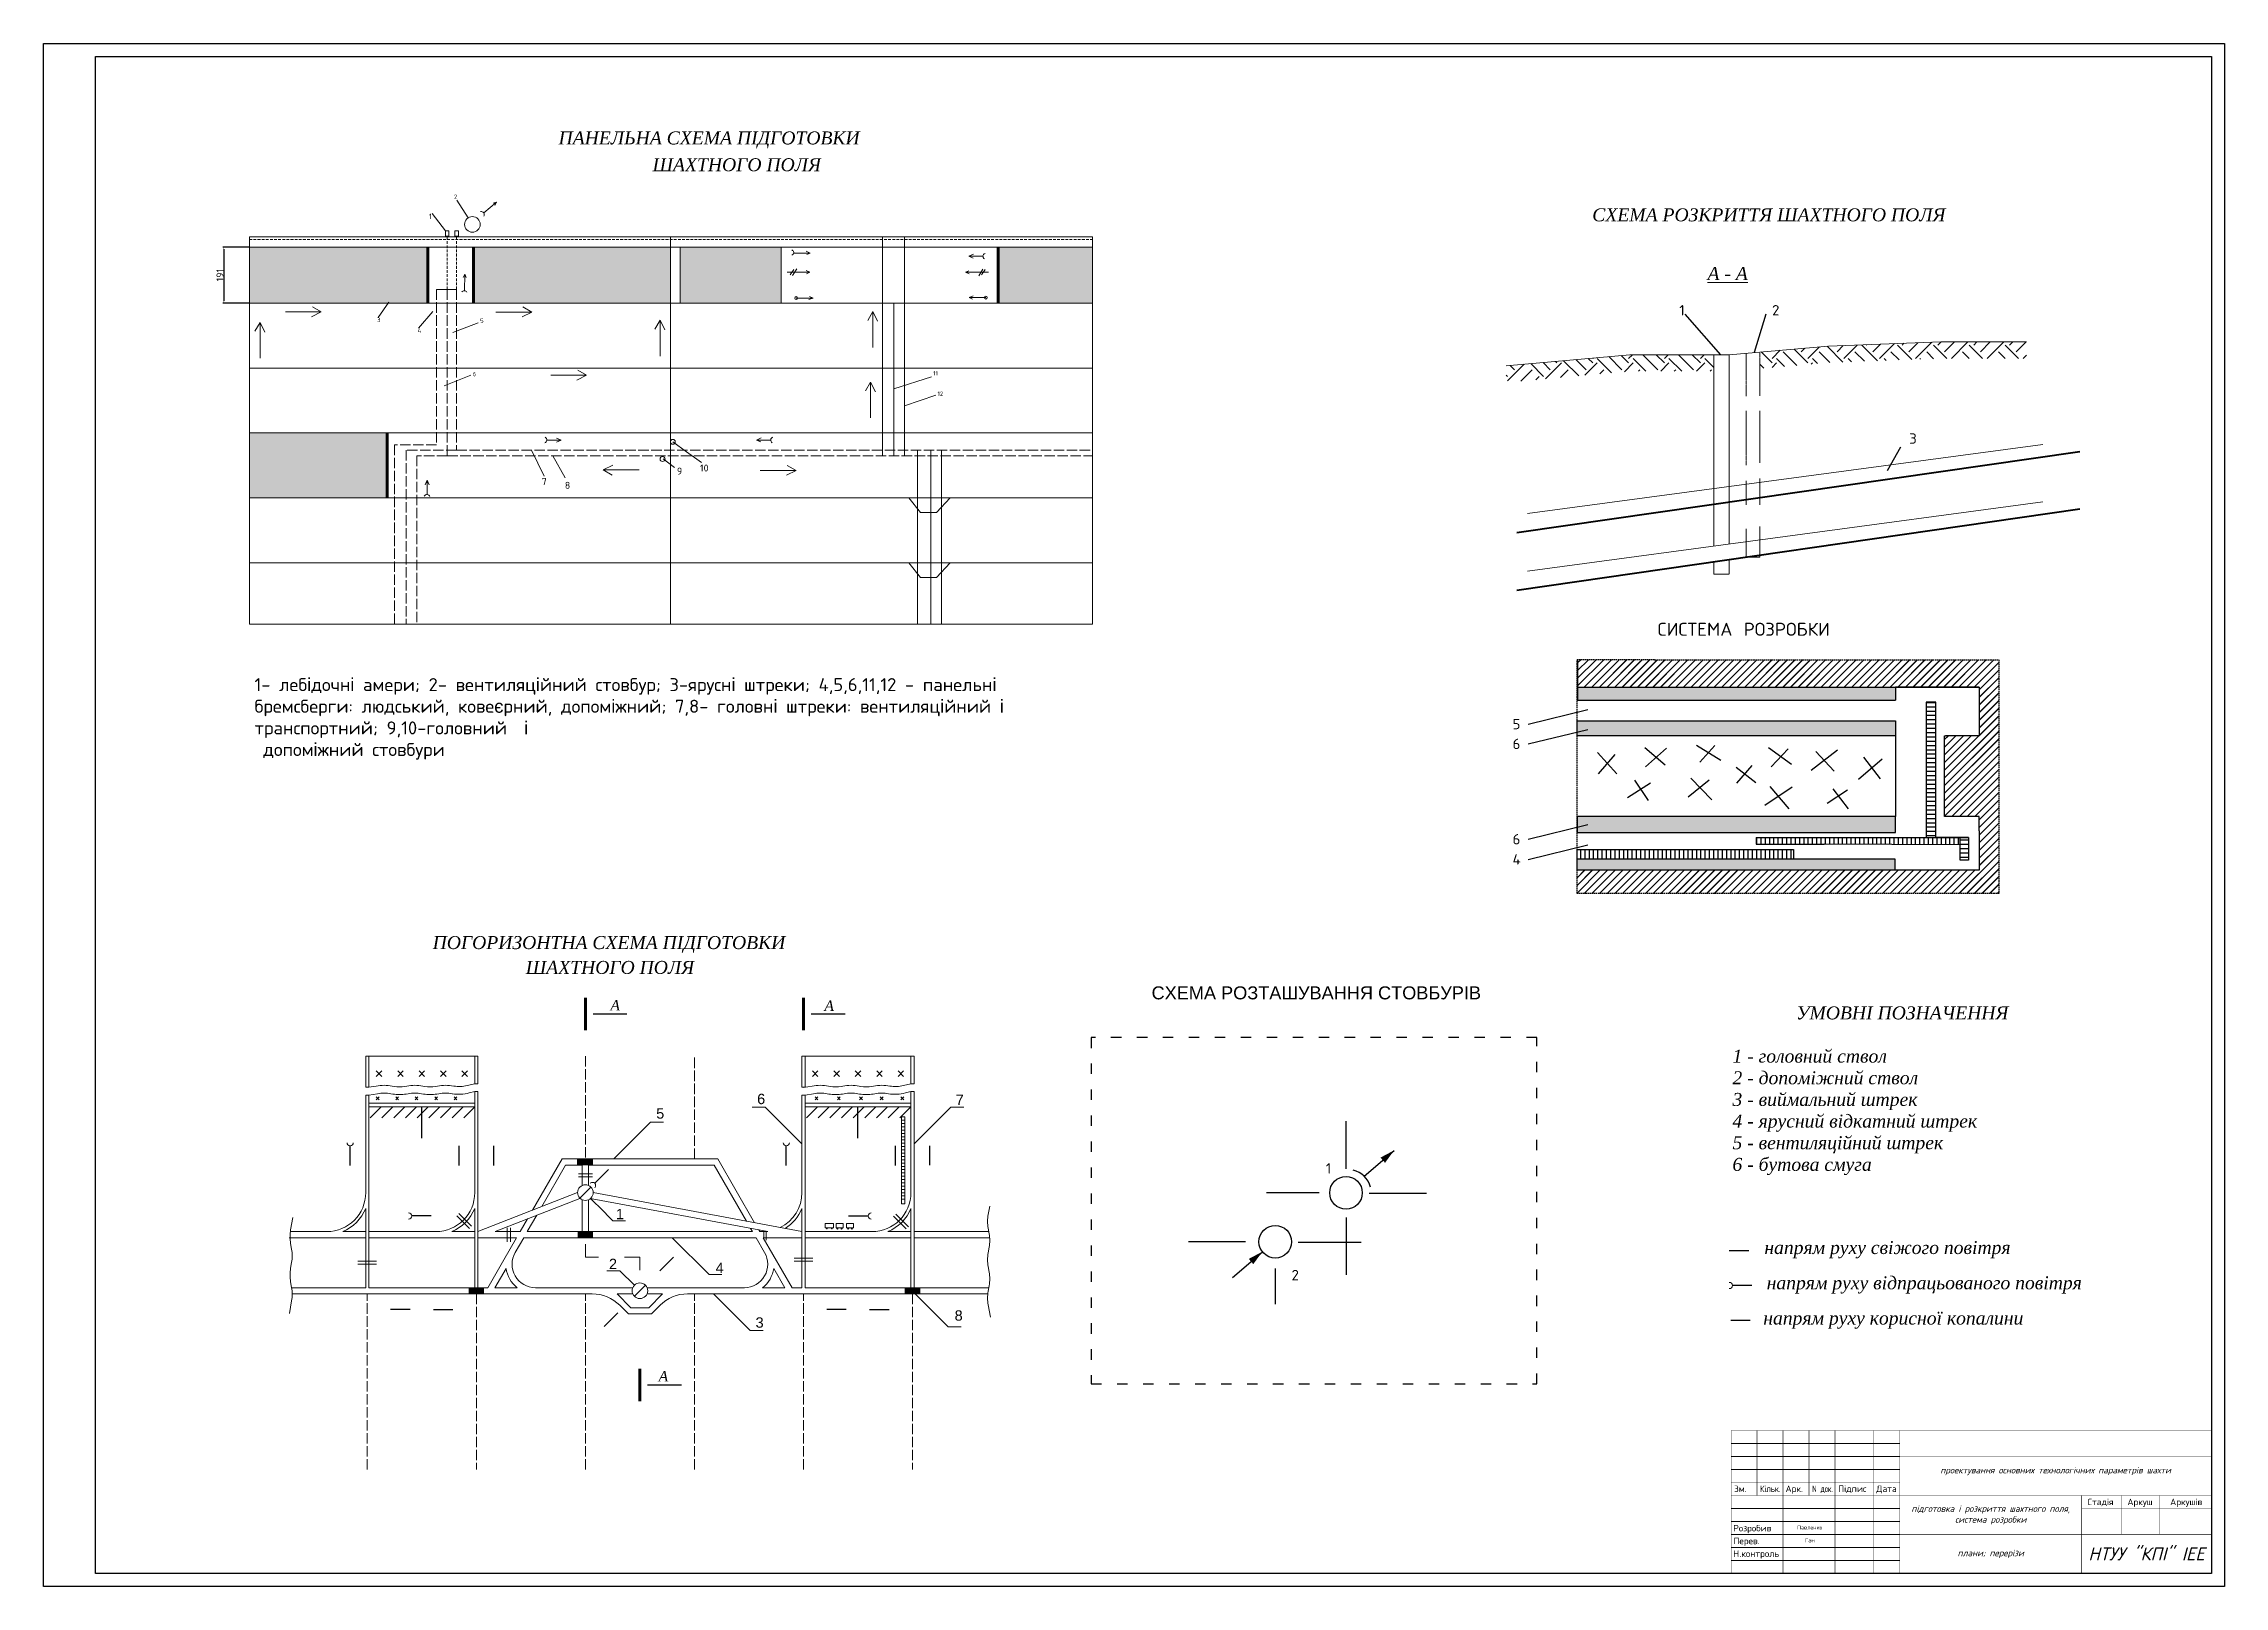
# Model space of a CAD drawing. Header units: millimetres. Extents: x 72 to 2592, y 75 to 1857.
import ezdxf
from ezdxf.enums import TextEntityAlignment as Align

# ---------------------------------------------------------------- set-up
doc = ezdxf.new("R2010")
doc.units = ezdxf.units.MM
for name, pattern in [('ACAD_ISO02W100', [15, 12, -3]), ('ACAD_ISO03W100', [30, 12, -18]), ('HIDDEN2', [4.7625, 3.175, -1.5875]), ('PHANTOM2', [1.25, 0.625, -0.125, 0.125, -0.125, 0.125, -0.125]), ('невидимая2', [4.7625, 3.175, -1.5875])]:
    doc.linetypes.add(name, pattern=pattern)
doc.layers.get('0').update_dxf_attribs({"lineweight": 9})
doc.layers.get('Defpoints').update_dxf_attribs({"lineweight": 9})
for name, color, linetype, lineweight in [('osnovni', 90, 'Continuous', 30), ('мал.штрих', 7, 'невидимая2', 25), ('Форматка', 7, 'Continuous', 20), ('Я', 210, 'Continuous', 9)]:
    doc.layers.add(name, color=color, linetype=linetype, lineweight=lineweight)
doc.styles.add('ISO Proportional', font='ARIALUNI.TTF')
doc.styles.get("Standard").update_dxf_attribs({"font": 'txt.shx'})
doc.dimstyles.new('DIN', dxfattribs={"dimtxt": 3, "dimasz": 5, "dimexe": 1.25, "dimexo": 0.625, "dimtad": 1, "dimtih": 1, "dimdec": 4, "dimdsep": 46, "dimlunit": 6, "dimtxsty": 'Standard', "dimcen": 2.5, "dimadec": 0, "dimazin": 0, "dimtfac": 1, "dimtdec": 4, "dimtmove": 0, "dimatfit": 3, "dimfxl": 1, "dimtvp": 1, "dimtolj": 1, "dimtzin": 0, "dimarcsym": 0})
doc.dimstyles.new('ISO-25', dxfattribs={"dimtxt": 2.5, "dimasz": 2.5, "dimexe": 1.25, "dimexo": 0.625, "dimtad": 1, "dimtxsty": 'Standard', "dimcen": 2.5, "dimadec": 0, "dimazin": 0, "dimtfac": 1, "dimtmove": 0, "dimatfit": 3, "dimfxl": 1, "dimarcsym": 0})

msp = doc.modelspace()

# ---------------------------------------------------------------- texts
at = {"color": 7}
for s, p in [('Зм.', (2025.093, 183.76)), ('Арк.', (2084.604, 183.76)), ('Пiдпис', (2145.311, 183.76)), ('Дата', (2189.57, 183.76)), ('Розробив', (2024.15, 138.265)), ('Перев.', (2024.364, 123.525)), ('Н.контроль', (2024.176, 108.767))]:
    msp.add_text(s, height=7.5, dxfattribs=at).set_placement(p)
for s, width, p, p2 in [('Кiльк.', 0.765562, (2054.998, 183.76), (2078.922, 183.76)), ('N док.', 0.637968, (2115.406, 183.76), (2139.33, 183.76))]:
    msp.add_text(s, height=7.5, dxfattribs=dict(at, width=width)).set_placement(p, p2, align=Align.FIT)
for s, p in [('Стадiя', (2448.562, 168.587)), ('Аркуш', (2494.145, 168.587)), ('Аркушiв', (2547.552, 168.587))]:
    msp.add_text(s, height=7.5, dxfattribs=at).set_placement(p, align=Align.CENTER)
at = {"attachment_point": 1, "style": 'ISO Proportional'}
for s, insert, char_height, width in [('\\pi58.095;{\\fTimes New Roman|b0|i1|c204|p18;ПАНЕЛЬНА СХЕМА ПІДГОТОВКИ  \\fTimes New Roman|b0|i0|c204|p18;                                                                             }', (608.619, 1755.345), 15, 458.30315), ('{\\fTimes New Roman|b0|i1|c204|p18;ШАХТНОГО ПОЛЯ}', (775.363, 1724.407), 15, 463.6008), ('{\\fTimes New Roman|b0|i1|c204|p18;СХЕМА РОЗКРИТТЯ ШАХТНОГО ПОЛЯ}', (1861.24, 1666.523), 15, 439.9635), ('{\\fTimes New Roman|b0|i1|c0|p18;\\LA - A }', (1994.394, 1598.712), 15, 116.8716), ('{\\fTimes New Roman|b0|i1|c204|p18;ПОГОРИЗОНТНА СХЕМА ПІДГОТОВКИ  \\fTimes New Roman|b0|i0|c204|p18;                                                                             }', (521.233, 825.906), 15, 463.2258), ('{\\fTimes New Roman|b0|i1|c204|p18;ШАХТНОГО ПОЛЯ}', (628.83, 797.23), 15, 463.6008), ('{\\fTimes New Roman|b0|i1|c0|p18;A}', (726.63, 751.964), 12, 17.4765), ('{\\fTimes New Roman|b0|i1|c0|p18;A}', (973.891, 751.525), 12, 17.4765), ('{\\fTimes New Roman|b0|i1|c204|p18;УМОВНІ ПОЗНАЧЕННЯ}', (2096.99, 744.693), 15, 290.6889), ('{\\fTimes New Roman|b0|i1|c0|p18;1 - \\fTimes New Roman|b0|i1|c204|p18;головний ствол\\P2 - допоміжний ствол\\P3 - виймальний штрек\\fTimes New Roman|b0|i1|c0|p18;\\P4\\fTimes New Roman|b0|i1|c204|p18; \\fTimes New Roman|b0|i1|c0|p18;-\\fTimes New Roman|b0|i1|c204|p18; ярусний відкатний штрек\\P5 - вентиляційний штрек\\P6 - бутова смуга}', (2023.263, 694.746), 15, 409.7448), ('6', (896.178, 643.786), 12, 13.4547), ('7', (1125.639, 642.723), 12, 8.88744), ('5', (779.562, 627.045), 12, 15.94411), ('1', (732.989, 510.826), 12, 9.9684), ('{\\fTimes New Roman|b0|i1|c204|p18;напрям руху свіжого повітря}', (2060.105, 473.652), 15, 290.3694), ('2', (724.973, 453.198), 12, 14.3598), ('4', (848.163, 448.583), 12, 13.8513), ('{\\fTimes New Roman|b0|i1|c204|p18;напрям руху відпрацьованого повітря}', (2062.78, 432.946), 15, 363.7854), ('3', (894.372, 385.558), 12, 12.1509), ('8', (1124.4, 393.648), 12, 12.7992), ('{\\fTimes New Roman|b0|i1|c204|p18;напрям руху корисної копалини}', (2058.84, 392.188), 15, 328.0665), ('{\\fTimes New Roman|b0|i1|c0|p18;A}', (782.309, 323.443), 12, 21.4083)]:
    msp.add_mtext(s, dxfattribs=dict(at, insert=insert, char_height=char_height, width=width))
at = {"attachment_point": 5}
for s, insert, char_height, width in [('{\\fISOCPEUR|b0|i1|c204|p34;проектування основних технолог\\fISOCPEUR|b0|i1|c0|p34;i\\fISOCPEUR|b0|i1|c204|p34;чних параметр\\fISOCPEUR|b0|i1|c0|p34;i\\fISOCPEUR|b0|i1|c204|p34;в шахти}', (2396.683, 207.973), 7.5, 360), ('{\\fISOCPEUR|b0|i1|c204|p34;підготовка і розкриття шахтного поля, система розробки}', (2321.683, 157.281), 7.5, 210), ('Павленко', (2112.541, 142.761), 4.5, 60), ('Ган', (2112.736, 127.975), 4.5, 60), ('{\\fISOCPEUR|b0|i1|c204|p34;плани; перер\\fISOCPEUR|b0|i1|c0|p34;i\\fISOCPEUR|b0|i1|c204|p34;зи}', (2321.683, 112.281), 7.5, 210), ('{\\fISOCPEUR|b0|i1|c204|p34;НТУУ "КП\\fISOCPEUR|b0|i1|c0|p34;I\\fISOCPEUR|b0|i1|c204|p34;"\\fISOCPEUR|b0|i1|c0|p34; IEE}', (2501.683, 112.281), 15, 150)]:
    msp.add_mtext(s, dxfattribs=dict(at, insert=insert, char_height=char_height, width=width))
at = {"layer": 'osnovni', "char_height": 12, "attachment_point": 1}
for s, insert in [('1', (1961.807, 1554.818)), ('2', (2068.974, 1554.818)), ('3', (2227.478, 1406.637)), ('5', (1769.088, 1076.81)), ('6', (1769.088, 1053.908)), ('6', (1769.088, 943.844)), ('4', (1769.088, 920.516)), ('1', (1553.318, 563.548)), ('2', (1513.712, 440.306))]:
    msp.add_mtext_dynamic_manual_height_columns(s, width=19.4757, gutter_width=12.5, heights=[0], dxfattribs=dict(at, insert=insert))
at = {"layer": 'osnovni', "lineweight": -2, "insert": (1936.655, 1187.831), "char_height": 15, "attachment_point": 1}
msp.add_mtext_dynamic_manual_height_columns('СИСТЕМА РОЗРОБКИ', width=439.7485, gutter_width=12.5, heights=[0], dxfattribs=at)
at = {"layer": 'osnovni', "linetype": 'ByBlock', "lineweight": -2, "insert": (1351.97, 767.844), "char_height": 15, "attachment_point": 1}
msp.add_mtext_dynamic_manual_height_columns('{\\fArial|b0|i0|c204|p34;СХЕМА РОЗТАШУВАННЯ СТОВБУРІВ}', width=464.21866, gutter_width=12.5, heights=[0], dxfattribs=at)
at = {"layer": 'Я', "attachment_point": 1}
for s, width, heights, insert, char_height in [('\\P  {\\H2x;2}', 14.40758, [0], (541.255, 1686.678), 2.5), ('\\P 1', 14.64377, [0], (511.377, 1670.272), 6), (' 3', 11.08534, [0], (452.414, 1540.197), 5), (' 4', 8.60884, [0], (499.35, 1527.586), 5), ('{\\H2x;6}', 8.83265, [0], (567.609, 1477.616), 2.5), ('11', 16.66111, [0], (1099.554, 1478.407), 5), ('12', 15.08538, [0], (1104.563, 1454.902), 5), ('9', 13.8686, [0], (803.533, 1366.976), 8), ('10', 18.17908, [0], (830.145, 1370.535), 8), (' {\\H1.6x;7}', 22.70885, [0], (642.647, 1354.909), 5), ('8', 31.78403, [0], (673.979, 1350.622), 8), ('{\\Fromand|c204;\\P1- леб\\fArial|b0|i0|c204|p34;і\\Fromand|c204;дочн\\fArial|b0|i0|c204|p34;і\\Fromand|c204; амери; 2- вентиляц\\fArial|b0|i0|c204|p34;і\\Fromand|c204;йний стовбур; 3-ярусн\\fArial|b0|i0|c204|p34;і\\Fromand|c204; штреки; 4,5,6,11,12 - панельн\\fArial|b0|i0|c204|p34;і\\Fromand|c204; бремсберги: людський, кове\\fArial|b0|i0|c204|p34;є\\Fromand|c204;рний, допом\\fArial|b0|i0|c204|p34;і\\Fromand|c204;жний; 7,8- головн\\fArial|b0|i0|c204|p34;і\\Fromand|c204; штреки: вентиляц\\fArial|b0|i0|c204|p34;і\\Fromand|c204;йний \\fArial|b0|i0|c204|p34;і\\Fromand|c204; транспортний; 9,10-головний  \\fArial|b0|i0|c204|p34;і\\Fromand|c204;\\P допом\\fArial|b0|i0|c204|p34;і\\Fromand|c204;жний стовбури}', 963.7369, [239.5], (315.442, 1148.896), 15)]:
    msp.add_mtext_dynamic_manual_height_columns(s, width=width, gutter_width=12.5, heights=heights, dxfattribs=dict(at, insert=insert, char_height=char_height))
at = {"layer": 'Я', "insert": (573.438, 1538.627), "char_height": 2.5, "attachment_point": 1, "rotation": 7.527457}
msp.add_mtext_dynamic_manual_height_columns(' {\\H2x;5}', width=14.83846, gutter_width=12.5, heights=[0], dxfattribs=at)

# ---------------------------------------------------------------- blocks, each defined once
blk = doc.blocks.new('*D17')
at = {"layer": 'Defpoints', "color": 0, "lineweight": -2, "transparency": 16777216}
for p in [(309.5, 1621.7), (280, 1557.1), (309.5, 1557.1)]:
    blk.add_point(p, dxfattribs=at)
at = {"layer": 'Я', "color": 0, "lineweight": -2, "transparency": 16777216}
for p, q in [((308.9, 1621.7), (278.8, 1621.7)), ((280, 1619.2), (280, 1559.6)), ((308.9, 1557.1), (278.8, 1557.1))]:
    blk.add_line(p, q, dxfattribs=at)
for points in [[(279.6, 1619.2), (280.4, 1619.2), (280, 1621.7)], [(279.6, 1559.6), (280.4, 1559.6), (280, 1557.1)]]:
    blk.add_solid(points, dxfattribs=at)
at = {"layer": 'Я', "color": 0, "transparency": 16777216, "insert": (275.4, 1589.4), "char_height": 2.5, "attachment_point": 5, "rotation": 90}
blk.add_mtext('{\\H3.2x;191}', dxfattribs=at)

# ---------------------------------------------------------------- dimensions: what is measured, and where the dimension line sits
at = {"layer": 'Я'}
dim = msp.add_linear_dim(base=(280.014, 1557.068), p1=(309.479, 1621.662), p2=(309.479, 1557.068), angle=90, text='{\\H3.2x;191}', dimstyle='ISO-25', dxfattribs=at)
dim.commit()
dim.dimension.update_dxf_attribs({"geometry": '*D17', "text_midpoint": (275.389, 1589.365)})

# ---------------------------------------------------------------- hatches: boundary and pattern name
h = msp.add_hatch()
h.set_pattern_fill('EARTH', color=256, scale=117.1875, angle=45)
h.set_pattern_definition([(45, (-1162.727, 125.8), (3e-15, 41.43204), [29.29688, -29.29688]), (45, (-1170.495, 133.57), (3e-15, 41.43204), [29.29688, -29.29688]), (45, (-1178.264, 141.338), (3e-15, 41.43204), [29.29688, -29.29688]), (135, (-1178.264, 146.517), (-41.43204, 7e-15), [29.29688, -29.29688]), (135, (-1170.495, 154.285), (-41.43204, 7e-15), [29.29688, -29.29688]), (135, (-1162.727, 162.054), (-41.43204, 7e-15), [29.29688, -29.29688])])
h.paths.add_polyline_path([(2001.556, 1497.451), (1904.754, 1497.451), (1761.804, 1484.577), (1761.804, 1465.523), (1904.754, 1478.397), (2001.556, 1478.397)])
h.paths.add_polyline_path([(2362.983, 1512.248), (2264.447, 1512.248), (2134.078, 1507.395), (2054.678, 1500.499), (2054.678, 1481.445), (2134.078, 1488.342), (2264.447, 1493.194), (2362.983, 1493.194)])
at = {"layer": 'мал.штрих', "linetype": 'ByBlock', "ltscale": 0.5}
h = msp.add_hatch(dxfattribs=at)
h.set_pattern_fill('JIS_LC_20', color=250, scale=0.3125)
h.set_pattern_definition([(45, (2830.216, 748.533), (-4.419417, 4.419417), []), (45, (2830.341, 748.533), (-4.419417, 4.419417), [])])
h.paths.add_polyline_path([(2331.028, 1145.114), (1933.056, 1145.114), (1844.316, 1145.114), (1844.316, 1113.593), (2308.351, 1113.593), (2308.351, 1057.108), (2269.543, 1057.108), (2268.435, 1057.108), (2268.435, 964.074), (2308.351, 964.074), (2308.351, 947.461), (2308.351, 902.052), (1843.612, 902.052), (1843.612, 875.08), (2331.028, 875.08)])
h = msp.add_hatch(dxfattribs=at)
h.set_pattern_fill('GRAVEL', color=250, scale=0.3125)
h.set_pattern_definition([(228.01279, (2835.9308, 756.4705), (-63.5, -71.4375), [1.06788, -105.72026]), (184.96974, (2835.21645, 755.67674), (95.24999996, 7.93750045), [1.832515, -181.418903]), (132.510447, (2833.39082, 755.518), (79.37500003, -87.31249997), [1.29213, -127.92101]), (267.27369, (2830.2952, 753.5336), (7.93750002, 158.75), [1.668764, -165.207617]), (292.833654, (2830.21582, 751.86674), (-39.6875, 95.25), [1.636355, -161.9994]), (357.27369, (2830.85082, 750.3586), (-158.75, 7.93750002), [1.668764, -165.207617]), (37.69424, (2832.5177, 750.27924), (-103.187499995, -79.375000006), [2.206855, -218.478485]), (72.25533, (2834.26395, 751.62862), (55.562500015, 174.624999995), [2.0835, -206.266427]), (121.429566, (2834.89895, 753.613), (-63.50000001, 103.1875), [1.674416, -165.76733]), (175.23636, (2834.0258, 755.04174), (87.3125, -7.9375), [1.911604, -93.668553]), (222.397438, (2832.12082, 755.2005), (-95.25, -87.312500003), [2.47212, -244.739914]), (138.814075, (2838.1533, 753.45424), (-55.5625, 47.625), [0.843764, -83.53302]), (171.469234, (2837.51832, 754.00987), (103.1875, -15.87499998), [1.605256, -158.920747]), (225, (2835.931, 754.248), (-1e-15, -7.9375), [1.12253, -10.10279]), (203.19859, (2835.3752, 755.2005), (39.6875, 15.875), [0.604504, -59.845695]), (291.80141, (2834.8196, 754.9624), (-7.9375, 23.8125), [0.85489, -41.889853]), (30.96376, (2835.1371, 754.1686), (23.8125, 15.875), [1.3885, -44.89468]), (161.56505, (2836.3277, 754.883), (15.875, -7.9375), [1.00402, -24.096557]), (16.38954, (2830.21582, 754.96237), (79.375, 23.8125), [1.406525, -139.246333]), (70.346176, (2831.5652, 755.35924), (-31.75, -87.3125), [1.179997, -116.819424]), (293.19859, (2836.3277, 756.4705), (-15.875, 39.6875), [1.209, -59.2412]), (343.61046, (2836.80395, 755.35924), (-79.375, 23.8125), [1.406525, -139.246333]), (339.44395, (2830.2158, 750.0411), (-39.6875, 15.875), [1.35636, -66.46167]), (294.77514, (2831.4858, 749.56487), (-39.68750005, 87.31249998), [1.136475, -112.51123]), (66.80141, (2836.4071, 748.533), (15.875, 39.6875), [1.209, -59.2412]), (17.354025, (2836.88332, 749.64424), (-103.1875, -31.75), [1.33057, -131.726175]), (69.44395, (2832.5177, 748.533), (-15.875, -39.6875), [0.67818, -67.13985]), (101.30993, (2835.9308, 748.533), (-7.9375, 31.75), [0.404733, -40.068734]), (165.96376, (2835.8514, 748.9299), (23.8125, -7.9375), [1.636355, -31.090796]), (186.009006, (2834.26395, 749.32674), (79.375, 7.9375), [1.51646, -150.129265]), (303.69007, (2835.137, 753.4542), (-7.9375, 15.875), [1.14476, -27.4743]), (353.157227, (2835.77207, 752.50174), (134.9375, -15.87499999), [1.998615, -197.86253]), (60.9454, (2837.75645, 752.2636), (-31.75, -55.5625), [0.817213, -80.90435]), (90, (2838.153, 752.978), (-7.9375, 7.9375), [0.47625, -7.46125]), (120.25644, (2834.1052, 749.56487), (31.75, -55.5625), [1.10271, -109.168565]), (48.01279, (2833.5496, 750.51737), (63.5, 71.4375), [2.13576, -104.65238]), (0, (2834.978, 752.105), (7.9375, 7.9375), [2.06375, -5.87375]), (325.304846, (2837.0421, 752.10487), (79.37500003, -55.56249996), [1.25503, -124.247865]), (254.0546, (2838.074, 751.3905), (-7.9375, -31.75), [1.155716, -56.630156]), (207.645975, (2837.75645, 750.27924), (-150.81250001, -79.37499999), [1.881703, -186.28895]), (175.42608, (2836.08957, 749.40612), (-103.1875, 7.9375), [1.990717, -197.08077])])
h.paths.add_polyline_path([(2211.556, 1113.593), (1844.316, 1113.593), (1844.316, 1098.553), (2211.556, 1098.553)])
h.paths.add_polyline_path([(2211.556, 1074.569), (1843.612, 1074.569), (1843.612, 1057.108), (2211.556, 1057.108)])
h.paths.add_polyline_path([(2211.556, 964.074), (1843.612, 964.074), (1843.612, 945.512), (2211.586, 945.512)])
h.paths.add_polyline_path([(2210.863, 914.982), (1843.612, 914.982), (1843.612, 902.052), (2210.863, 902.052)])
h = msp.add_hatch(dxfattribs=at)
h.set_pattern_fill('LINE', color=250, scale=1.5625)
h.set_pattern_definition([(0, (2830.216, 748.533), (0, 4.960938), [])])
h.paths.add_polyline_path([(2258.27, 1096.133), (2246.943, 1096.133), (2246.943, 939.812), (2258.27, 939.812)])
h.paths.add_polyline_path([(2295.974, 939.812), (2286.276, 939.812), (2286.276, 931.489), (2286.276, 913.605), (2295.974, 913.605)])
h = msp.add_hatch(dxfattribs=at)
h.set_pattern_fill('LINE', color=250, scale=1.5625, angle=90)
h.set_pattern_definition([(90, (2830.216, 748.533), (-4.960938, 3e-16), [])])
h.paths.add_polyline_path([(2093.676, 925.903), (1843.612, 925.903), (1843.612, 914.982), (2093.676, 914.982)])
h.paths.add_polyline_path([(2286.276, 939.812), (2258.27, 939.812), (2129.476, 939.812), (2050.589, 939.812), (2050.589, 931.966), (2129.362, 931.966), (2285.53, 931.489), (2286.276, 931.489)])
at = {"layer": 'Я'}
h = msp.add_hatch(dxfattribs=at)
h.set_pattern_fill('GRAVEL', color=256)
h.set_pattern_definition([(228.01279, (-37.3542, 155.0776), (-203.2, -228.6), [3.41721, -338.30484]), (184.96974, (-39.6402, 152.5376), (304.7999999, 25.40000145), [5.86405, -580.5405]), (132.51045, (-45.4822, 152.0296), (254.0000001, -279.3999999), [4.13482, -409.34723]), (267.27369, (-55.3882, 145.6796), (25.40000005, 508), [5.34005, -528.66437]), (292.833654, (-55.6422, 140.3456), (-127, 304.8), [5.23634, -518.39808]), (357.27369, (-53.6102, 135.5196), (-508, 25.40000005), [5.34005, -528.66437]), (37.69424, (-48.27615, 135.2656), (-330.2, -254), [7.06194, -699.13115]), (72.25533, (-42.68815, 139.5836), (177.80000005, 558.8), [6.6672, -660.05257]), (121.429566, (-40.6562, 145.9336), (-203.2, 330.2), [5.35813, -530.45546]), (175.23636, (-43.4502, 150.5056), (279.4, -25.4), [6.11713, -299.73937]), (222.39744, (-49.54615, 151.0136), (-304.8, -279.4), [7.91078, -783.16773]), (138.81407, (-30.2422, 145.4256), (-177.8, 152.4), [2.70005, -267.30566]), (171.469234, (-32.2742, 147.2036), (330.2, -50.79999994), [5.13682, -508.5464]), (225, (-37.354, 147.966), (-4e-15, -25.4), [3.5921, -32.32893]), (203.1986, (-39.132, 151.0136), (127, 50.8), [1.9344, -191.50622]), (291.8014, (-40.91, 150.2516), (-25.4, 76.2), [2.73566, -134.04753]), (30.96376, (-39.894, 147.7116), (76.2, 50.8), [4.4432, -143.66298]), (161.56505, (-36.084, 149.9976), (50.8, -25.4), [3.21287, -77.10898]), (16.38954, (-55.6422, 150.2516), (254, 76.2), [4.50088, -445.58827]), (70.34618, (-51.3242, 151.5216), (-101.6, -279.4), [3.776, -373.82216]), (293.1986, (-36.084, 155.0776), (-50.8, 127), [3.8688, -189.57184]), (343.61046, (-34.5602, 151.5216), (-254, 76.2), [4.50088, -445.58827]), (339.44395, (-55.6422, 134.5036), (-127, 50.8), [4.34035, -212.67734]), (294.77514, (-51.5782, 132.9796), (-127.0000002, 279.4), [3.63672, -360.03593]), (66.8014, (-35.83, 129.6776), (50.8, 127), [3.8688, -189.57184]), (17.354025, (-34.3062, 133.2336), (-330.2, -101.6), [4.25783, -421.52376]), (69.44395, (-48.2762, 129.6776), (-50.8, -127), [2.17018, -214.84752]), (101.30993, (-37.354, 129.6776), (-25.4, 101.6), [1.29515, -128.21995]), (165.96376, (-37.608, 130.9476), (76.2, -25.4), [5.23634, -99.49055]), (186.009006, (-42.6882, 132.2176), (254, 25.4), [4.85267, -480.41365]), (303.69007, (-39.894, 145.4256), (-25.4, 50.8), [3.66324, -87.91776]), (353.157227, (-37.8622, 142.3776), (431.8, -50.8), [6.39557, -633.1601]), (60.9454, (-31.5122, 141.6156), (-101.6, -177.8), [2.61508, -258.89392]), (90, (-30.242, 143.902), (-25.4, 25.4), [1.524, -23.876]), (120.25644, (-43.1962, 132.9796), (101.6, -177.8), [3.52867, -349.3394]), (48.01279, (-44.9742, 136.0276), (203.2, 228.6), [6.83443, -334.88762]), (0, (-40.402, 141.108), (25.4, 25.4), [6.604, -18.796]), (325.30485, (-33.7982, 141.1076), (254.0000001, -177.7999999), [4.0161, -397.59317]), (254.0546, (-30.496, 138.8216), (-25.4, -101.6), [3.6983, -181.2165]), (207.645975, (-31.5122, 135.2656), (-482.6, -253.99999997), [6.02145, -596.12464]), (175.42608, (-36.8462, 132.4716), (-330.2, 25.4), [6.3703, -630.65846])])
h.paths.add_polyline_path([(309.479, 1621.662), (309.479, 1557.068), (515.515, 1557.068), (515.515, 1621.662)])
h.paths.add_polyline_path([(309.479, 1407.068), (309.479, 1332.068), (468.559, 1332.068), (468.559, 1407.068)])
h.paths.add_polyline_path([(568.622, 1621.662), (568.622, 1557.068), (796.238, 1557.068), (796.238, 1621.662)])
h.paths.add_polyline_path([(807.371, 1621.662), (807.371, 1557.068), (923.834, 1557.068), (923.834, 1621.662)])
h.paths.add_polyline_path([(1283.627, 1557.068), (1283.627, 1621.662), (1174.743, 1621.662), (1174.743, 1557.068)])

# ---------------------------------------------------------------- linework, layer by layer
for p, q in [((2134.078, 1507.395), (2264.447, 1512.248)), ((2264.447, 1512.248), (2362.983, 1512.248)), ((1904.754, 1497.451), (1761.804, 1484.577)), ((2019.582, 1497.451), (1904.754, 1497.451)), ((2001.556, 1363.313), (2001.556, 1497.451)), ((2019.582, 1497.451), (2134.078, 1507.395)), ((2019.582, 1363.313), (2019.582, 1497.451)), ((2382.081, 1393.904), (1786.259, 1313.994)), ((2001.556, 1345.033), (2001.556, 1363.313)), ((2019.582, 1363.313), (2019.582, 1348.292)), ((2001.556, 1276.498), (2001.556, 1345.033)), ((2019.582, 1348.292), (2019.582, 1307.944)), ((2039.05, 1351.812), (2039.05, 1323.889)), ((2054.678, 1354.638), (2054.678, 1323.889)), ((2382.081, 1327.533), (1786.259, 1247.623)), ((2019.582, 1307.944), (2019.582, 1278.916)), ((2039.05, 1296.365), (2039.05, 1263.744)), ((2054.678, 1263.744), (2054.678, 1299.171)), ((2019.582, 1260.921), (2019.582, 1244.408)), ((2039.05, 1263.744), (2054.678, 1263.744)), ((2001.556, 1243.973), (2001.556, 1258.323)), ((2001.556, 1243.973), (2019.582, 1243.973)), ((447.516, 687.242), (443.916, 687.242)), ((443.916, 687.242), (443.916, 651.242)), ((443.916, 687.242), (573.517, 687.242)), ((447.516, 651.242), (447.516, 687.242)), ((447.516, 651.242), (447.516, 687.242)), ((569.916, 687.242), (569.916, 655.094)), ((573.517, 655.094), (573.517, 687.242)), ((951.516, 687.242), (947.916, 687.242)), ((947.916, 687.242), (947.916, 651.242)), ((947.916, 687.242), (1077.516, 687.242)), ((951.516, 651.242), (951.516, 687.242)), ((951.516, 651.242), (951.516, 687.242)), ((1073.916, 687.242), (1073.916, 655.094)), ((1077.516, 655.094), (1077.516, 687.242)), ((456.083, 670.263), (462.447, 663.899)), ((456.083, 663.899), (462.447, 670.263)), ((480.833, 663.899), (487.197, 670.263)), ((480.833, 670.263), (487.197, 663.899)), ((505.583, 663.899), (511.947, 670.263)), ((505.583, 670.263), (511.947, 663.899)), ((530.333, 663.899), (536.697, 670.263)), ((530.333, 670.263), (536.697, 663.899)), ((555.083, 663.899), (561.447, 670.263)), ((555.083, 670.263), (561.447, 663.899)), ((960.083, 663.899), (966.447, 670.263)), ((960.083, 670.263), (966.447, 663.899)), ((984.833, 663.899), (991.197, 670.263)), ((984.833, 670.263), (991.197, 663.899)), ((1009.583, 663.899), (1015.947, 670.263)), ((1009.583, 670.263), (1015.947, 663.899)), ((1034.333, 663.899), (1040.697, 670.263)), ((1034.333, 670.263), (1040.697, 663.899)), ((1059.083, 663.899), (1065.447, 670.263)), ((1059.083, 670.263), (1065.447, 663.899)), ((447.516, 651.242), (443.916, 651.242)), ((443.916, 642.103), (443.916, 529.603)), ((447.516, 642.103), (443.916, 642.103)), ((447.516, 651.242), (455.866, 652.714)), ((447.516, 642.103), (457.429, 643.851)), ((447.516, 633.103), (447.516, 642.103)), ((447.516, 419.803), (447.516, 642.103)), ((447.516, 633.103), (569.916, 633.103)), ((447.516, 628.603), (447.516, 633.103)), ((456.083, 636.899), (459.265, 640.081)), ((456.083, 640.081), (459.265, 636.899)), ((473.057, 643.851), (475.155, 643.481)), ((474.62, 652.714), (476.718, 652.344)), ((478.583, 640.081), (481.765, 636.899)), ((478.583, 636.899), (481.765, 640.081)), ((489.221, 652.344), (491.319, 652.714)), ((490.784, 643.481), (492.882, 643.851)), ((501.083, 640.081), (504.265, 636.899)), ((501.083, 636.899), (504.265, 640.081)), ((508.51, 643.851), (510.608, 643.481)), ((510.073, 652.714), (512.171, 652.344)), ((523.583, 640.081), (526.765, 636.899)), ((523.583, 636.899), (526.765, 640.081)), ((524.674, 652.344), (526.772, 652.714)), ((526.237, 643.481), (528.335, 643.851)), ((543.963, 643.851), (544.051, 643.835)), ((546.083, 640.081), (549.265, 636.899)), ((546.083, 636.899), (549.265, 640.081)), ((561.183, 653.378), (569.916, 655.094)), ((561.183, 653.378), (569.916, 655.094)), ((563.512, 644.685), (569.916, 646.401)), ((569.916, 655.094), (573.517, 655.094)), ((569.916, 646.401), (573.517, 646.401)), ((569.916, 646.401), (569.916, 529.603)), ((573.517, 419.803), (573.517, 646.401)), ((951.516, 651.242), (947.916, 651.242)), ((947.916, 642.103), (947.916, 529.603)), ((951.516, 642.103), (947.916, 642.103)), ((949.954, 650.966), (959.866, 652.714)), ((951.516, 642.103), (961.429, 643.851)), ((951.516, 633.103), (951.516, 642.103)), ((951.516, 419.803), (951.516, 642.103)), ((951.516, 633.103), (1073.916, 633.103)), ((951.516, 628.603), (951.516, 633.103)), ((963.265, 640.081), (966.447, 636.899)), ((963.265, 636.899), (966.447, 640.081)), ((977.057, 643.851), (979.155, 643.481)), ((978.62, 652.714), (980.718, 652.344)), ((988.947, 640.081), (992.129, 636.899)), ((988.947, 636.899), (992.129, 640.081)), ((993.221, 652.344), (995.319, 652.714)), ((994.784, 643.481), (996.882, 643.851)), ((1012.51, 643.851), (1014.608, 643.481)), ((1014.073, 652.714), (1016.171, 652.344)), ((1014.629, 640.081), (1017.811, 636.899)), ((1014.629, 636.899), (1017.811, 640.081)), ((1028.674, 652.344), (1030.772, 652.714)), ((1030.237, 643.481), (1032.335, 643.851)), ((1038.511, 640.081), (1041.693, 636.899)), ((1038.511, 636.899), (1041.693, 640.081)), ((1062.393, 640.081), (1065.574, 636.899)), ((1062.393, 636.899), (1065.574, 640.081)), ((1065.183, 653.378), (1073.916, 655.094)), ((1067.512, 644.685), (1073.916, 646.401)), ((1073.916, 655.094), (1077.516, 655.094)), ((1073.916, 646.401), (1077.516, 646.401)), ((1073.916, 646.401), (1073.916, 529.603)), ((1077.516, 419.803), (1077.516, 646.401)), ((447.516, 628.603), (569.916, 628.603)), ((447.516, 484.603), (447.516, 628.603)), ((461.916, 628.603), (449.189, 615.875)), ((475.416, 628.603), (462.689, 615.875)), ((488.916, 628.603), (476.189, 615.875)), ((502.416, 628.603), (489.689, 615.875)), ((515.916, 628.603), (503.189, 615.875)), ((529.416, 628.603), (516.689, 615.875)), ((542.916, 628.603), (530.189, 615.875)), ((556.416, 628.603), (543.689, 615.875)), ((569.916, 628.603), (557.189, 615.875)), ((730.716, 568.487), (773.143, 610.914)), ((773.143, 610.914), (788.143, 610.914)), ((905.49, 628.279), (890.49, 628.279)), ((947.916, 585.853), (905.49, 628.279)), ((951.516, 628.603), (1073.916, 628.603)), ((965.916, 628.603), (953.189, 615.875)), ((979.416, 628.603), (966.689, 615.875)), ((992.916, 628.603), (980.189, 615.875)), ((1006.416, 628.603), (993.689, 615.875)), ((1019.916, 628.603), (1007.189, 615.875)), ((1033.416, 628.603), (1020.689, 615.875)), ((1046.916, 628.603), (1034.189, 615.875)), ((1060.416, 628.603), (1047.689, 615.875)), ((1073.916, 628.603), (1061.189, 615.875)), ((1062.891, 613.225), (1066.928, 613.225)), ((1062.891, 609.42), (1066.928, 609.42)), ((1062.891, 605.615), (1066.928, 605.615)), ((1077.516, 585.853), (1119.943, 628.279)), ((1119.943, 628.279), (1134.943, 628.279)), ((1062.891, 601.809), (1066.928, 601.809)), ((1062.891, 598.004), (1066.928, 598.004)), ((1062.891, 594.198), (1066.928, 594.198)), ((1062.891, 590.393), (1066.928, 590.393)), ((1062.891, 586.587), (1066.928, 586.587)), ((1062.891, 582.782), (1066.928, 582.782)), ((670.716, 568.487), (636.487, 509.201)), ((674.873, 561.287), (647.222, 513.394)), ((850.716, 568.487), (670.716, 568.487)), ((694.116, 561.287), (674.873, 561.287)), ((688.716, 568.487), (706.716, 568.487)), ((688.716, 561.287), (688.716, 568.487)), ((694.116, 561.287), (694.116, 537.851)), ((701.316, 561.287), (846.56, 561.287)), ((820.116, 561.287), (701.316, 561.287)), ((701.316, 561.287), (701.316, 537.851)), ((846.56, 561.287), (827.316, 561.287)), ((883.942, 496.538), (846.56, 561.287)), ((893.26, 494.8), (850.716, 568.487)), ((1062.891, 578.976), (1066.928, 578.976)), ((1062.891, 575.171), (1066.928, 575.171)), ((1062.891, 571.365), (1066.928, 571.365)), ((1062.891, 567.56), (1066.928, 567.56)), ((1062.891, 563.754), (1066.928, 563.754)), ((1062.891, 559.949), (1066.928, 559.949)), ((1062.891, 556.144), (1066.928, 556.144)), ((573.516, 484.603), (688.716, 529.603)), ((705.816, 551.369), (689.616, 551.369)), ((705.816, 547.769), (689.616, 547.769)), ((691.336, 523.222), (704.08, 535.967)), ((697.716, 529.603), (691.336, 523.222)), ((694.116, 551.369), (705.816, 551.369)), ((947.916, 484.603), (706.716, 529.603)), ((1062.891, 552.338), (1066.928, 552.338)), ((1062.891, 548.533), (1066.928, 548.533)), ((1062.891, 544.727), (1066.928, 544.727)), ((1062.891, 540.922), (1066.928, 540.922)), ((1062.891, 537.116), (1066.928, 537.116)), ((1062.891, 533.311), (1066.928, 533.311)), ((1062.891, 529.505), (1066.928, 529.505)), ((443.916, 511.246), (443.916, 419.803)), ((551.645, 505.42), (566.282, 490.783)), ((569.916, 511.246), (569.916, 419.803)), ((593.305, 484.603), (691.336, 522.896)), ((694.116, 521.354), (694.116, 484.603)), ((694.116, 521.354), (694.116, 521.354)), ((701.316, 521.354), (701.316, 484.603)), ((705.396, 522.525), (703.664, 522.848)), ((703.664, 522.848), (718.513, 507.999)), ((908.659, 484.603), (705.396, 522.525)), ((718.513, 507.999), (724.877, 501.635)), ((947.916, 511.242), (947.916, 419.803)), ((1056.282, 504.783), (1070.919, 490.146)), ((1062.891, 525.7), (1066.928, 525.7)), ((1062.891, 521.894), (1066.928, 521.894)), ((1073.916, 511.246), (1073.916, 419.803)), ((1163.187, 504.208), (1164.935, 514.12)), ((398.916, 484.603), (356.751, 484.603)), ((398.916, 484.603), (356.751, 484.603)), ((398.916, 484.603), (356.751, 484.603)), ((357.094, 486.55), (359.624, 500.894)), ((443.916, 484.603), (417.273, 484.603)), ((443.916, 484.603), (417.273, 484.603)), ((443.916, 484.603), (417.273, 484.603)), ((524.916, 484.603), (447.516, 484.603)), ((524.916, 484.603), (447.516, 484.603)), ((524.916, 484.603), (447.516, 484.603)), ((569.916, 484.603), (543.273, 484.603)), ((569.916, 484.603), (543.273, 484.603)), ((569.916, 484.603), (543.273, 484.603)), ((549.1, 502.874), (563.737, 488.237)), ((622.286, 484.603), (593.305, 484.603)), ((622.286, 484.603), (593.305, 484.603)), ((607.523, 484.603), (607.523, 489.103)), ((607.523, 472.903), (607.523, 484.603)), ((611.123, 484.603), (611.123, 489.103)), ((611.123, 472.903), (611.123, 484.603)), ((630.725, 499.22), (622.286, 484.603)), ((641.46, 503.413), (630.6, 484.603)), ((890.833, 484.603), (630.6, 484.603)), ((694.116, 484.603), (630.6, 484.603)), ((850.716, 484.603), (670.716, 484.603)), ((701.316, 484.603), (886.2, 484.603)), ((820.116, 484.603), (701.316, 484.603)), ((724.877, 501.635), (729.467, 497.045)), ((729.467, 497.045), (743.981, 497.045)), ((886.2, 484.603), (827.316, 484.603)), ((886.2, 484.603), (890.833, 484.603)), ((888.682, 488.33), (890.833, 484.603)), ((897.999, 486.591), (899.147, 484.603)), ((908.659, 484.603), (899.147, 484.603)), ((899.147, 484.603), (908.659, 484.603)), ((903.903, 484.603), (903.903, 476.366)), ((906.603, 484.603), (906.603, 474.703)), ((1028.916, 484.603), (951.516, 484.603)), ((1028.916, 484.603), (951.516, 484.603)), ((1073.916, 484.603), (1047.273, 484.603)), ((1073.916, 484.603), (1047.273, 484.603)), ((1053.736, 502.238), (1068.373, 487.601)), ((1164.076, 484.603), (1077.516, 484.603)), ((1154.916, 484.603), (1077.516, 484.603)), ((1164.339, 482.05), (1163.187, 488.579)), ((358.246, 464.391), (357.094, 470.921)), ((618.129, 477.403), (603.517, 452.095)), ((607.523, 477.403), (607.523, 472.903)), ((626.443, 477.403), (616.57, 460.303)), ((697.716, 455.203), (697.716, 470.203)), ((712.704, 455.203), (697.716, 455.203)), ((760.716, 455.203), (742.751, 455.203)), ((760.716, 440.203), (760.716, 455.203)), ((798.153, 477.403), (840.58, 434.976)), ((904.863, 460.303), (894.99, 477.403)), ((936.56, 419.803), (903.304, 477.403)), ((938.916, 454.003), (960.516, 454.003)), ((1163.187, 459.891), (1164.339, 466.421)), ((357.094, 442.233), (358.246, 448.763)), ((434.916, 450.403), (456.516, 450.403)), ((434.916, 446.803), (456.516, 446.803)), ((603.517, 452.095), (584.873, 419.803)), ((606.074, 442.124), (593.187, 419.803)), ((737.619, 439.301), (722.619, 439.301)), ((754.353, 422.567), (737.619, 439.301)), ((840.58, 434.976), (855.58, 434.976)), ((928.246, 419.803), (915.359, 442.124)), ((938.916, 450.403), (960.516, 450.403)), ((1164.339, 437.733), (1163.187, 444.263)), ((355.716, 390.103), (358.246, 404.447)), ((358.246, 420.075), (357.094, 426.605)), ((358.928, 412.603), (705.646, 412.603)), ((734.468, 412.603), (752.468, 412.603)), ((734.468, 412.603), (750.378, 396.693)), ((767.08, 422.567), (754.353, 409.839)), ((760.716, 416.203), (767.08, 422.567)), ((768.965, 412.603), (786.965, 412.603)), ((786.965, 412.603), (771.055, 396.693)), ((815.787, 412.603), (1162.765, 412.603)), ((845.787, 412.603), (888.213, 370.176)), ((936.56, 419.803), (947.916, 419.803)), ((951.516, 419.803), (1164.145, 419.803)), ((1074.474, 416.846), (1116.9, 374.42)), ((1163.187, 415.575), (1164.339, 422.105)), ((737.466, 399.422), (747.395, 389.493)), ((774.038, 389.493), (747.395, 389.493)), ((771.055, 396.693), (750.378, 396.693)), ((783.967, 399.422), (774.038, 389.493)), ((1165.716, 385.603), (1163.187, 399.947)), ((888.213, 370.176), (903.213, 370.176)), ((1116.9, 374.42), (1131.9, 374.42))]:
    msp.add_line(p, q)
at = {"linetype": 'PHANTOM2'}
for p, q in [((2039.05, 1449.614), (2039.05, 1499.142)), ((2054.678, 1449.935), (2054.678, 1500.499)), ((2039.05, 1369.713), (2039.05, 1432.459)), ((2054.678, 1372.381), (2054.678, 1432.557))]:
    msp.add_line(p, q, dxfattribs=at)
at = {"lineweight": 40}
for p, q in [((1774.075, 1291.914), (2424.463, 1385.636)), ((1774.075, 1225.543), (2424.463, 1319.265))]:
    msp.add_line(p, q, dxfattribs=at)
at = {"lineweight": 80}
for p, q in [((697.716, 717.242), (697.716, 754.742)), ((949.716, 717.242), (949.716, 754.742)), ((760.716, 326.203), (760.716, 288.703))]:
    msp.add_line(p, q, dxfattribs=at)
at = {"linetype": 'ACAD_ISO02W100'}
for p, q in [((697.716, 687.242), (697.716, 568.487)), ((823.716, 568.487), (823.716, 687.242)), ((697.716, 568.487), (823.716, 568.487)), ((445.716, 209.754), (445.716, 412.603)), ((445.716, 412.603), (571.716, 412.603)), ((571.356, 419.803), (572.076, 419.803)), ((571.716, 412.603), (571.716, 209.754)), ((697.716, 209.754), (697.716, 412.603)), ((734.468, 412.603), (752.468, 412.603)), ((768.965, 412.603), (786.965, 412.603)), ((823.716, 209.754), (823.716, 412.603)), ((949.716, 209.754), (949.716, 412.603)), ((949.716, 412.603), (1075.716, 412.603)), ((1075.716, 412.603), (1075.716, 209.754))]:
    msp.add_line(p, q, dxfattribs=at)
at = {"color": 7}
for p, q in [((2021.683, 239.781), (2216.683, 239.781)), ((2021.683, 224.781), (2216.683, 224.781)), ((2021.683, 209.781), (2216.683, 209.781)), ((2021.683, 164.781), (2216.683, 164.781)), ((2021.683, 149.781), (2216.683, 149.781)), ((2021.683, 134.781), (2216.683, 134.781)), ((2021.683, 119.781), (2216.683, 119.781)), ((2021.683, 104.781), (2216.683, 104.781))]:
    msp.add_line(p, q, dxfattribs=at)
for points in [[(1066.928, 617.031), (1062.891, 617.031), (1062.891, 516.835), (1066.928, 516.835)], [(975.001, 488.994), (984.517, 488.994), (984.517, 493.89), (975.001, 493.89)], [(987.42, 488.756), (995.556, 488.756), (995.556, 493.89), (987.42, 493.89)], [(999.614, 488.756), (1007.702, 488.756), (1007.702, 493.89), (999.614, 493.89)]]:
    msp.add_lwpolyline(points, close=True)
for points in [[(355.481, 477.403), (443.916, 477.403)], [(355.481, 477.403), (443.916, 477.403)], [(447.516, 477.403), (569.916, 477.403)], [(447.516, 477.403), (569.916, 477.403)], [(447.516, 477.403), (569.916, 477.403)], [(573.517, 477.403), (618.129, 477.403)], [(573.517, 477.403), (618.129, 477.403)], [(573.517, 477.403), (618.129, 477.403)], [(626.443, 477.403), (894.99, 477.403)], [(626.443, 477.403), (894.99, 477.403)], [(626.443, 477.403), (701.316, 477.403)], [(701.316, 477.403), (894.99, 477.403)], [(903.304, 477.403), (947.916, 477.403)], [(903.304, 477.403), (947.916, 477.403)], [(903.304, 477.403), (947.916, 477.403)], [(951.516, 477.403), (1073.916, 477.403)], [(951.516, 477.403), (1073.916, 477.403)], [(951.516, 477.403), (1073.916, 477.403)], [(1077.516, 477.403), (1165.158, 477.403)], [(1077.516, 477.403), (1165.158, 477.403)], [(443.916, 419.803), (358.293, 419.803)], [(584.873, 419.803), (447.516, 419.803)], [(530.116, 419.803), (447.516, 419.803)], [(584.873, 419.803), (530.116, 419.803)], [(618.961, 419.803), (593.187, 419.803)], [(618.961, 419.803), (593.187, 419.803)], [(752.468, 419.803), (639.953, 419.803)], [(752.468, 419.803), (639.953, 419.803)], [(881.48, 419.803), (768.965, 419.803)], [(881.48, 419.803), (768.965, 419.803)], [(928.246, 419.803), (902.472, 419.803)], [(928.246, 419.803), (902.472, 419.803)], [(947.916, 419.803), (936.56, 419.803)], [(1164.145, 419.803), (951.516, 419.803)]]:
    msp.add_lwpolyline(points)
at = {"color": 7, "const_width": 0.6}
for points in [[(2021.683, 89.781), (2021.683, 254.781), (2576.683, 254.781)], [(2051.683, 179.781), (2051.683, 254.781)], [(2081.683, 89.772), (2081.683, 254.781)], [(2111.683, 179.781), (2111.683, 254.781)], [(2141.683, 89.772), (2141.683, 254.781)], [(2186.683, 89.772), (2186.683, 254.781)], [(2216.683, 89.781), (2216.683, 254.789)], [(2216.683, 224.781), (2576.683, 224.789)], [(2021.683, 194.781), (2216.683, 194.781)], [(2021.683, 179.781), (2576.683, 179.781)], [(2426.683, 179.781), (2426.683, 89.781)], [(2472.368, 134.789), (2472.368, 179.789)], [(2516.683, 134.789), (2516.683, 179.789)], [(2426.683, 164.781), (2576.683, 164.781)], [(2216.683, 134.781), (2576.683, 134.781)]]:
    msp.add_lwpolyline(points, dxfattribs=at)
for centre, radius in [((697.716, 529.603), 9), ((976.751, 488.131), 0.45), ((982.6, 488.131), 0.45), ((988.921, 488.131), 0.651), ((993.833, 488.131), 0.644), ((1001.418, 488.131), 0.631), ((1005.641, 488.131), 0.632), ((760.716, 416.203), 9)]:
    msp.add_circle(centre, radius)
for centre, radius, start, end in [((465.243, 599.534), 54, 80, 100), ((465.243, 599.534), 45, 80, 100), ((482.97, 687.797), 45, 260, 280), ((482.97, 687.797), 36, 260, 280), ((482.97, 687.797), 36, 260, 280), ((500.696, 599.534), 54, 80, 100), ((500.696, 599.534), 54, 80, 100), ((500.696, 599.534), 54, 80, 100), ((500.696, 599.534), 45, 80, 100), ((518.423, 687.797), 45, 260, 280), ((518.423, 687.797), 36, 260, 280), ((536.149, 599.534), 54, 80, 100), ((536.149, 599.534), 45, 80, 100), ((551.865, 688.151), 45, 260, 285), ((551.865, 688.151), 36, 260, 285), ((551.865, 688.151), 36, 260, 285), ((969.243, 599.534), 54, 80, 100), ((969.243, 599.534), 45, 80, 100), ((986.97, 687.797), 45, 260, 280), ((986.97, 687.797), 36, 260, 280), ((986.97, 687.797), 36, 260, 280), ((1004.696, 599.534), 54, 80, 100), ((1004.696, 599.534), 54, 80, 100), ((1004.696, 599.534), 45, 80, 100), ((1022.423, 687.797), 45, 260, 280), ((1022.423, 687.797), 36, 260, 280), ((1040.149, 599.534), 54, 79.943384, 100), ((1040.149, 599.534), 54, 79.943384, 100), ((1040.149, 599.534), 45, 79.943384, 100), ((1055.865, 688.151), 45, 259.943384, 285), ((1055.865, 688.151), 36, 259.943384, 285), ((425.916, 587.261), 3.6, 180, 0), ((929.916, 587.178), 3.6, 180, 0), ((398.916, 529.603), 45, 270, 0), ((524.916, 529.603), 45, 270, 0), ((705.967, 537.854), 3.6, 315, 135), ((902.916, 529.599), 45, 296.345228, 0), ((902.916, 529.603), 48.602, 359.542937, 0), ((1028.916, 529.603), 45, 270, 0), ((398.916, 529.603), 48.6, 292.191607, 337.808393), ((493.394, 502.603), 3.6, 270, 90), ((524.916, 529.603), 48.6, 292.191607, 337.808393), ((902.916, 529.599), 48.6, 301.673283, 337.808393), ((1028.019, 502.603), 3.6, 90, 270), ((1028.916, 529.603), 48.6, 292.191607, 337.808393), ((1207.504, 496.394), 45, 170, 190), ((401.411, 478.735), 45, 170, 190), ((1120.022, 474.235), 45, 350, 10), ((313.929, 456.577), 45, 350, 10), ((639.953, 446.803), 27, 150, 270), ((881.48, 446.803), 27, 270, 30), ((1207.504, 452.077), 45, 170, 190), ((401.411, 434.419), 45, 170, 190), ((639.953, 446.803), 34.2, 187.863646, 232.136354), ((881.48, 446.803), 34.2, 307.863646, 352.136354), ((1120.022, 429.919), 45, 350, 10), ((313.929, 412.261), 45, 350, 10), ((705.646, 367.603), 45, 45, 90), ((815.787, 367.603), 45, 90, 135), ((1207.504, 407.761), 45, 170, 190), ((2019.621, 422.299), 3.6, 270, 90)]:
    msp.add_arc(centre, radius, start, end)
for points in [[(688.716, 561.287), (688.716, 568.487), (706.716, 561.287), (706.716, 568.487)], [(688.716, 477.403), (688.716, 484.603), (706.716, 477.403), (706.716, 484.603)], [(562.717, 412.601), (562.717, 419.801), (580.717, 412.601), (580.717, 419.801)], [(1066.716, 412.603), (1066.716, 419.803), (1084.716, 412.603), (1084.716, 419.803)]]:
    msp.add_solid(points)
at = {"layer": 'osnovni', "color": 0}
for p, q in [((2009.662, 1497.451), (1968.705, 1544.208)), ((2061.892, 1544.208), (2048.138, 1499.931))]:
    msp.add_line(p, q, dxfattribs=at)
at = {"layer": 'osnovni'}
for p, q in [((2202.232, 1363.757), (2217.909, 1391.16)), ((1856.172, 1087.202), (1787.322, 1070.403)), ((1856.172, 1064.299), (1787.322, 1047.501)), ((1856.172, 954.236), (1787.322, 937.438)), ((1856.172, 930.908), (1787.322, 914.11))]:
    msp.add_line(p, q, dxfattribs=at)
at = {"layer": 'osnovni', "linetype": 'ByBlock', "lineweight": -2}
for p, q in [((1576.674, 557.195), (1576.674, 612.028)), ((1597.564, 548.41), (1632.255, 578.368)), ((1545.831, 529.329), (1484.954, 529.329)), ((1603.447, 528.964), (1669.759, 528.964)), ((1576.674, 500.733), (1576.674, 434.499)), ((1460.388, 472.824), (1394.726, 472.824)), ((1445.337, 431.387), (1480.027, 461.345)), ((1521.372, 472.502), (1594.207, 472.502)), ((1494.738, 442.1), (1494.738, 400.839))]:
    msp.add_line(p, q, dxfattribs=at)
at = {"layer": 'osnovni', "linetype": 'ACAD_ISO03W100', "lineweight": -2}
msp.add_lwpolyline([(1282.297, 308.629), (1797.105, 308.629), (1797.105, 708.629), (1282.297, 708.629)], close=True, dxfattribs=at)
at = {"layer": 'osnovni', "linetype": 'ByBlock', "lineweight": -2}
for points in [[(1632.255, 578.368, 0, 8, 0), (1619.141, 567.044, 8, 8, 0)], [(1480.027, 461.345, 0, 8, 0), (1466.914, 450.02, 8, 8, 0)]]:
    msp.add_lwpolyline(points, format="xyseb", dxfattribs=at)
for centre in [(1576.674, 529.329), (1494.96, 472.824)]:
    msp.add_circle(centre, 18.835, dxfattribs=at)
msp.add_arc((1577.511, 527.775), 28.774, 16.654472, 74.982739, dxfattribs=at)
at = {"layer": 'мал.штрих', "ltscale": 0.5}
for p, q in [((1843.612, 875.08), (1843.612, 1145.117)), ((1844.316, 1145.114), (1843.612, 1145.114)), ((1933.056, 1145.114), (1844.316, 1145.114)), ((1933.056, 1145.114), (2331.028, 1145.114)), ((2331.028, 1145.114), (2331.028, 875.08)), ((2331.028, 875.08), (1843.612, 875.08))]:
    msp.add_line(p, q, dxfattribs=at)
at = {"layer": 'мал.штрих', "linetype": 'ByBlock', "ltscale": 0.5}
for p, q in [((1844.316, 1145.114), (1844.316, 1113.593)), ((1844.316, 1113.593), (2308.351, 1113.593)), ((1844.316, 1113.593), (1844.316, 1098.553)), ((2308.351, 1113.593), (2211.556, 1113.593)), ((2211.556, 1113.593), (2211.556, 1098.553)), ((2308.351, 1113.593), (2308.351, 1057.108)), ((1844.316, 1098.553), (2211.556, 1098.553)), ((2246.943, 1096.133), (2246.943, 939.812)), ((2258.27, 1096.133), (2246.943, 1096.133)), ((2258.27, 939.812), (2258.27, 1096.133)), ((1843.612, 1057.108), (1843.612, 1074.569)), ((1843.612, 1074.569), (2211.556, 1074.569)), ((2211.556, 1074.569), (2211.556, 964.074)), ((2211.556, 1057.108), (1843.612, 1057.108)), ((1867.443, 1037.787), (1889.55, 1013.497)), ((1887.34, 1035.579), (1868.18, 1013.497)), ((1921.975, 1043.676), (1945.556, 1023.802)), ((1947.03, 1042.94), (1922.712, 1021.594)), ((1981.665, 1046.62), (2009.668, 1028.954)), ((2003.036, 1045.884), (1985.35, 1026.746)), ((2064.937, 1043.676), (2091.466, 1024.538)), ((2087.781, 1042.204), (2067.884, 1021.594)), ((2144.524, 1040.732), (2114.31, 1017.177)), ((2119.468, 1039.26), (2140.839, 1016.441)), ((2268.435, 964.074), (2268.435, 1057.108)), ((2268.435, 1057.108), (2268.435, 1057.108)), ((2268.435, 1057.108), (2269.543, 1057.108)), ((2308.351, 1057.108), (2269.543, 1057.108)), ((1975.033, 1008.344), (1999.351, 983.317)), ((2027.354, 1020.857), (2050.198, 1003.191)), ((2045.777, 1023.066), (2028.091, 1002.455)), ((2196.108, 1030.427), (2168.842, 1006.872)), ((2174.737, 1032.635), (2193.897, 1007.608)), ((1928.607, 1002.455), (1902.078, 985.525)), ((1910.184, 1006.136), (1925.659, 982.581)), ((1996.403, 1006.136), (1972.085, 986.262)), ((2092.202, 998.039), (2060.515, 976.692)), ((2066.41, 998.775), (2088.518, 973.012)), ((2156.314, 994.358), (2132.733, 978.901)), ((2139.365, 995.831), (2157.051, 973.012)), ((2211.556, 964.074), (1843.612, 964.074)), ((1843.612, 964.074), (1843.612, 945.512)), ((2211.586, 945.512), (2211.556, 964.074)), ((2308.351, 964.074), (2268.435, 964.074)), ((2308.351, 947.461), (2308.351, 964.074)), ((1843.612, 945.512), (2211.586, 945.512)), ((2050.589, 939.812), (2050.589, 931.966)), ((2050.589, 939.812), (2129.476, 939.812)), ((2129.476, 939.812), (2295.974, 939.812)), ((2295.974, 939.812), (2258.27, 939.812)), ((2286.276, 931.489), (2286.276, 939.811)), ((2295.974, 939.812), (2295.974, 913.605)), ((2308.351, 947.461), (2308.351, 902.052)), ((1843.612, 914.982), (1843.612, 925.903)), ((1843.612, 925.903), (2093.676, 925.903)), ((1843.612, 902.052), (1843.612, 914.982)), ((1843.612, 914.982), (2210.863, 914.982)), ((2050.589, 931.966), (2129.362, 931.966)), ((2093.676, 925.903), (2093.676, 914.982)), ((2285.53, 931.489), (2129.362, 931.966)), ((2210.863, 914.982), (2210.863, 902.052)), ((2286.276, 931.487), (2285.53, 931.489)), ((2285.53, 931.489), (2286.276, 931.489)), ((2286.276, 913.605), (2286.276, 931.487)), ((2295.974, 913.605), (2286.276, 913.605)), ((2308.351, 902.052), (1843.612, 902.052))]:
    msp.add_line(p, q, dxfattribs=at)
at = {"layer": 'Форматка', "color": 1, "lineweight": 25}
msp.add_lwpolyline([(2591.683, 74.781), (71.683, 74.781), (71.683, 1856.781), (2591.683, 1856.781)], close=True, dxfattribs=at)
at = {"layer": 'Форматка', "lineweight": 30}
msp.add_lwpolyline([(2576.683, 89.781), (131.683, 89.781), (131.683, 1841.781), (2576.683, 1841.781)], close=True, dxfattribs=at)
at = {"layer": 'Я'}
for p, q in [((549.167, 1676.059), (562.303, 1655.521)), ((580.203, 1661.328), (594.943, 1673.55)), ((594.943, 1673.55), (591.011, 1672.559)), ((594.943, 1673.55), (593.225, 1669.85)), ((520.711, 1660.574), (536.027, 1640.575)), ((536.027, 1634.575), (536.027, 1640.575)), ((536.027, 1640.575), (540.027, 1640.575)), ((540.027, 1640.575), (540.027, 1634.575)), ((550.987, 1640.575), (546.987, 1640.575)), ((546.987, 1640.575), (546.987, 1634.575)), ((550.987, 1634.575), (550.987, 1640.575)), ((1283.627, 1633.625), (309.479, 1633.625)), ((309.479, 1632.761), (309.479, 1633.625)), ((309.479, 1632.761), (309.479, 1186.128)), ((309.479, 1621.662), (1283.627, 1621.662)), ((536.027, 1634.575), (540.027, 1634.575)), ((546.987, 1634.575), (550.987, 1634.575)), ((546.987, 1634.575), (546.987, 1634.575)), ((796.238, 1633.625), (796.238, 1186.128)), ((807.371, 1621.662), (807.371, 1557.068)), ((923.834, 1621.662), (923.834, 1557.068)), ((938.469, 1614.86), (957.613, 1614.86)), ((957.613, 1614.86), (953.038, 1616.905)), ((957.613, 1614.86), (953.553, 1613.13)), ((1041.106, 1633.625), (1041.106, 1380.532)), ((1066.439, 1633.625), (1066.439, 1380.532)), ((1140.682, 1611.307), (1146.062, 1613.697)), ((1283.627, 1186.128), (1283.627, 1633.625)), ((558.265, 1590.627), (556.311, 1586.625)), ((558.218, 1571.382), (558.265, 1590.627)), ((558.265, 1590.627), (560.124, 1586.768)), ((930.71, 1592.67), (957.123, 1592.717)), ((938.653, 1595.77), (934.423, 1589.617)), ((941.896, 1596.663), (937.055, 1589.053)), ((957.123, 1592.717), (952.94, 1594.643)), ((957.123, 1592.717), (953.316, 1591.026)), ((1136.991, 1592.67), (1140.797, 1594.361)), ((1163.403, 1592.717), (1136.991, 1592.67)), ((1136.991, 1592.67), (1141.173, 1590.744)), ((1157.301, 1611.307), (1140.682, 1611.307)), ((1140.682, 1611.307), (1145.867, 1609.111)), ((1152.218, 1588.725), (1157.058, 1596.334)), ((1155.46, 1589.617), (1159.69, 1595.77)), ((525.72, 1572.968), (548.89, 1572.968)), ((941.242, 1562.92), (960.765, 1562.963)), ((960.765, 1562.963), (955.989, 1561.044)), ((960.765, 1562.963), (956.878, 1564.882)), ((1141.055, 1563.359), (1145.831, 1565.278)), ((1160.577, 1563.402), (1141.055, 1563.359)), ((1141.055, 1563.359), (1144.941, 1561.44)), ((309.479, 1557.068), (1283.627, 1557.068)), ((309.479, 1557.068), (309.479, 1482.068)), ((351.115, 1546.978), (392.584, 1546.978)), ((392.584, 1546.978), (381.402, 1541.39)), ((392.584, 1546.978), (382.342, 1552.873)), ((458.404, 1540.442), (470.545, 1558.148)), ((521.535, 1547.289), (504.715, 1528.132)), ((594.375, 1546.699), (635.844, 1546.699)), ((635.844, 1546.699), (624.661, 1541.111)), ((635.844, 1546.699), (625.601, 1552.595)), ((784.059, 1537.322), (778.163, 1527.079)), ((784.059, 1495.853), (784.059, 1537.322)), ((784.059, 1537.322), (789.647, 1526.139)), ((1029.824, 1547.365), (1023.929, 1537.122)), ((1029.824, 1505.895), (1029.824, 1547.365)), ((1029.824, 1547.365), (1035.413, 1536.182)), ((1054.002, 1380.532), (1054.002, 1557.068)), ((321.737, 1534.743), (315.842, 1524.501)), ((321.737, 1493.274), (321.737, 1534.743)), ((321.737, 1534.743), (327.326, 1523.561)), ((544.613, 1523.05), (573.755, 1534.192)), ((309.479, 1482.068), (1283.627, 1482.068)), ((534.639, 1461.476), (565.345, 1473.986)), ((657.673, 1473.738), (699.142, 1473.738)), ((699.142, 1473.738), (687.959, 1468.149)), ((699.142, 1473.738), (688.899, 1479.633)), ((1027.321, 1465.876), (1021.426, 1455.633)), ((1027.321, 1424.407), (1027.321, 1465.876)), ((1027.321, 1465.876), (1032.909, 1454.693)), ((1097.833, 1471.863), (1054.002, 1457.879)), ((1102.849, 1450.655), (1066.439, 1438.508)), ((1283.627, 1407.068), (309.479, 1407.068)), ((635.621, 1387.181), (650.021, 1357.304)), ((652.977, 1398.901), (669.597, 1398.901)), ((669.597, 1398.901), (664.216, 1396.511)), ((669.597, 1398.901), (664.411, 1401.097)), ((798.757, 1396.827), (814.526, 1385.434)), ((895.419, 1398.901), (900.8, 1401.291)), ((912.039, 1398.901), (895.419, 1398.901)), ((895.419, 1398.901), (900.605, 1396.706)), ((1081.661, 1387.181), (1081.661, 1191.154)), ((1096.996, 1387.181), (1096.996, 1206.807)), ((1109.069, 1387.181), (1109.069, 1216.917)), ((659.969, 1380.532), (674.457, 1355.095)), ((718.44, 1364.298), (729.623, 1369.886)), ((759.909, 1364.298), (718.44, 1364.298)), ((718.44, 1364.298), (728.683, 1358.403)), ((787.46, 1377.248), (800.809, 1367.151)), ((814.526, 1385.434), (831.793, 1372.959)), ((899.695, 1363.719), (941.164, 1363.719)), ((941.164, 1363.719), (929.981, 1358.13)), ((941.164, 1363.719), (930.921, 1369.614)), ((514.753, 1352.422), (512.557, 1347.237)), ((514.753, 1335.803), (514.753, 1352.422)), ((514.753, 1352.422), (517.143, 1347.042)), ((309.479, 1332.068), (1283.627, 1332.068)), ((1081.661, 1332.068), (1071.661, 1332.068)), ((1071.661, 1332.068), (1084.994, 1315.202)), ((1084.994, 1315.202), (1103.291, 1315.202)), ((1119.069, 1332.068), (1103.291, 1315.202)), ((1109.069, 1332.068), (1119.069, 1332.068)), ((1109.069, 1332.068), (1119.069, 1332.068)), ((1283.627, 1257.068), (309.479, 1257.068)), ((1071.661, 1257.068), (1084.994, 1240.202)), ((1084.994, 1240.202), (1103.291, 1240.202)), ((1119.069, 1257.068), (1103.291, 1240.202)), ((1109.069, 1257.068), (1119.069, 1257.068)), ((1109.069, 1216.917), (1109.069, 1186.128)), ((309.479, 1186.128), (1283.627, 1186.128)), ((1081.661, 1191.154), (1081.661, 1186.128)), ((1096.996, 1206.807), (1096.996, 1186.128))]:
    msp.add_line(p, q, dxfattribs=at)
at = {"layer": 'Я', "linetype": 'HIDDEN2'}
for p, q in [((309.479, 1630.657), (1283.627, 1630.657)), ((538.193, 1572.968), (538.193, 1634.575)), ((548.89, 1572.968), (548.89, 1634.575))]:
    msp.add_line(p, q, dxfattribs=at)
at = {"layer": 'Я', "lineweight": 100}
for p, q in [((515.515, 1621.662), (515.515, 1557.068)), ((568.622, 1621.662), (568.622, 1557.068)), ((1174.743, 1621.662), (1174.743, 1557.068)), ((468.559, 1407.068), (468.559, 1332.068))]:
    msp.add_line(p, q, dxfattribs=at)
at = {"layer": 'Я', "linetype": 'ACAD_ISO02W100'}
for p, q in [((525.72, 1572.968), (525.72, 1393.497)), ((538.193, 1572.968), (538.193, 1380.532)), ((548.89, 1572.968), (548.89, 1387.181)), ((525.72, 1393.497), (477.273, 1393.497)), ((477.273, 1393.497), (477.273, 1186.128)), ((548.89, 1387.181), (490.57, 1387.181)), ((490.57, 1387.181), (490.57, 1186.128)), ((548.89, 1387.181), (1283.627, 1387.181)), ((538.193, 1380.532), (502.882, 1380.532)), ((502.882, 1380.532), (502.882, 1186.128)), ((538.193, 1380.532), (1283.627, 1380.532))]:
    msp.add_line(p, q, dxfattribs=at)
at = {"layer": 'Я'}
for centre, radius in [((567.15, 1647.942), 8.996), ((941.242, 1562.92), 1.598), ((1160.577, 1563.402), 1.598), ((798.757, 1396.827), 2.802), ((786.926, 1376.922), 2.843)]:
    msp.add_circle(centre, radius, dxfattribs=at)
for centre, radius, start, end in [((577.194, 1659.372), 3.604, 326.337714, 100.126342), ((935.473, 1615.492), 3.063, 287.979497, 73.101947), ((1160.666, 1611.182), 3.507, 107.650152, 240.67423), ((557.758, 1567.806), 3.606, 33.160708, 144.60266), ((649.613, 1399.026), 3.507, 287.650152, 60.67423), ((915.403, 1398.777), 3.507, 107.650152, 240.67423), ((514.628, 1332.438), 3.507, 17.650152, 150.67423)]:
    msp.add_arc(centre, radius, start, end, dxfattribs=at)

msp.set_redraw_order([(e.dxf.handle, doc.entitydb.next_handle()) for e in msp.query("TEXT MTEXT ATTDEF DIMENSION ARC_DIMENSION")])  # texts and dimensions are drawn at this point

# ---------------------------------------------------------------- leaders
for points, dimstyle, override in [([(706.703, 735.992), (745.741, 735.992)], 'DIN', {"dimgap": 0.625, "dimtad": 0}), ([(958.73, 735.992), (997.74, 735.992)], 'DIN', {"dimgap": 0.625, "dimtad": 0}), ([(508.716, 592.535), (508.716, 628.603)], 'ISO-25', {"dimasz": 3.5, "dimgap": 0.625, "dimtad": 0}), ([(1012.716, 592.599), (1012.716, 628.603)], 'ISO-25', {"dimasz": 3.5, "dimgap": 0.625, "dimtad": 0}), ([(425.916, 561.103), (425.916, 583.661)], 'ISO-25', {"dimasz": 3, "dimgap": 0.625, "dimtad": 0}), ([(551.917, 561.103), (551.917, 583.593)], 'ISO-25', {"dimasz": 3, "dimgap": 0.625, "dimtad": 0}), ([(591.517, 583.603), (591.517, 561.088)], 'ISO-25', {"dimasz": 3, "dimgap": 0.625, "dimtad": 0}), ([(929.916, 561.103), (929.916, 583.578)], 'ISO-25', {"dimasz": 3, "dimgap": 0.625, "dimtad": 0}), ([(1055.916, 561.103), (1055.916, 583.595)], 'ISO-25', {"dimasz": 3, "dimgap": 0.625, "dimtad": 0}), ([(1095.516, 583.603), (1095.516, 561.118)], 'ISO-25', {"dimasz": 3, "dimgap": 0.625, "dimtad": 0}), ([(724.445, 556.332), (708.513, 540.399)], 'ISO-25', {"dimasz": 3, "dimgap": 0.625, "dimtad": 0}), ([(519.516, 502.603), (496.994, 502.603)], 'ISO-25', {"dimasz": 3, "dimgap": 0.625, "dimtad": 0}), ([(1001.916, 502.603), (1024.419, 502.603)], 'ISO-25', {"dimasz": 2.5, "dimgap": 0.625, "dimtad": 0}), ([(799.469, 454.955), (783.614, 439.1)], 'ISO-25', {"dimasz": 3, "dimgap": 0.625, "dimtad": 0}), ([(2042.145, 462.405), (2019.621, 462.405)], 'ISO-25', {"dimasz": 3, "dimgap": 0.625, "dimtad": 0}), ([(2045.744, 422.299), (2023.221, 422.299)], 'ISO-25', {"dimasz": 3, "dimgap": 0.625, "dimtad": 0}), ([(495.174, 394.603), (472.716, 394.603)], 'ISO-25', {"dimasz": 3, "dimgap": 0.625, "dimtad": 0}), ([(522.241, 394.603), (544.716, 394.603)], 'ISO-25', {"dimasz": 3, "dimgap": 0.625, "dimtad": 0}), ([(735.228, 390.714), (719.341, 374.827)], 'ISO-25', {"dimasz": 3, "dimgap": 0.625, "dimtad": 0}), ([(999.24, 394.603), (976.716, 394.603)], 'ISO-25', {"dimasz": 3, "dimgap": 0.625, "dimtad": 0}), ([(1026.225, 394.603), (1048.716, 394.603)], 'ISO-25', {"dimasz": 3, "dimgap": 0.625, "dimtad": 0}), ([(2043.879, 381.829), (2021.421, 381.829)], 'ISO-25', {"dimasz": 3, "dimgap": 0.625, "dimtad": 0}), ([(769.659, 307.453), (808.778, 307.453)], 'DIN', {"dimgap": 0.625, "dimtad": 0})]:
    msp.add_leader(points, dimstyle=dimstyle, override=override)

doc.saveas('drawing.dxf')
